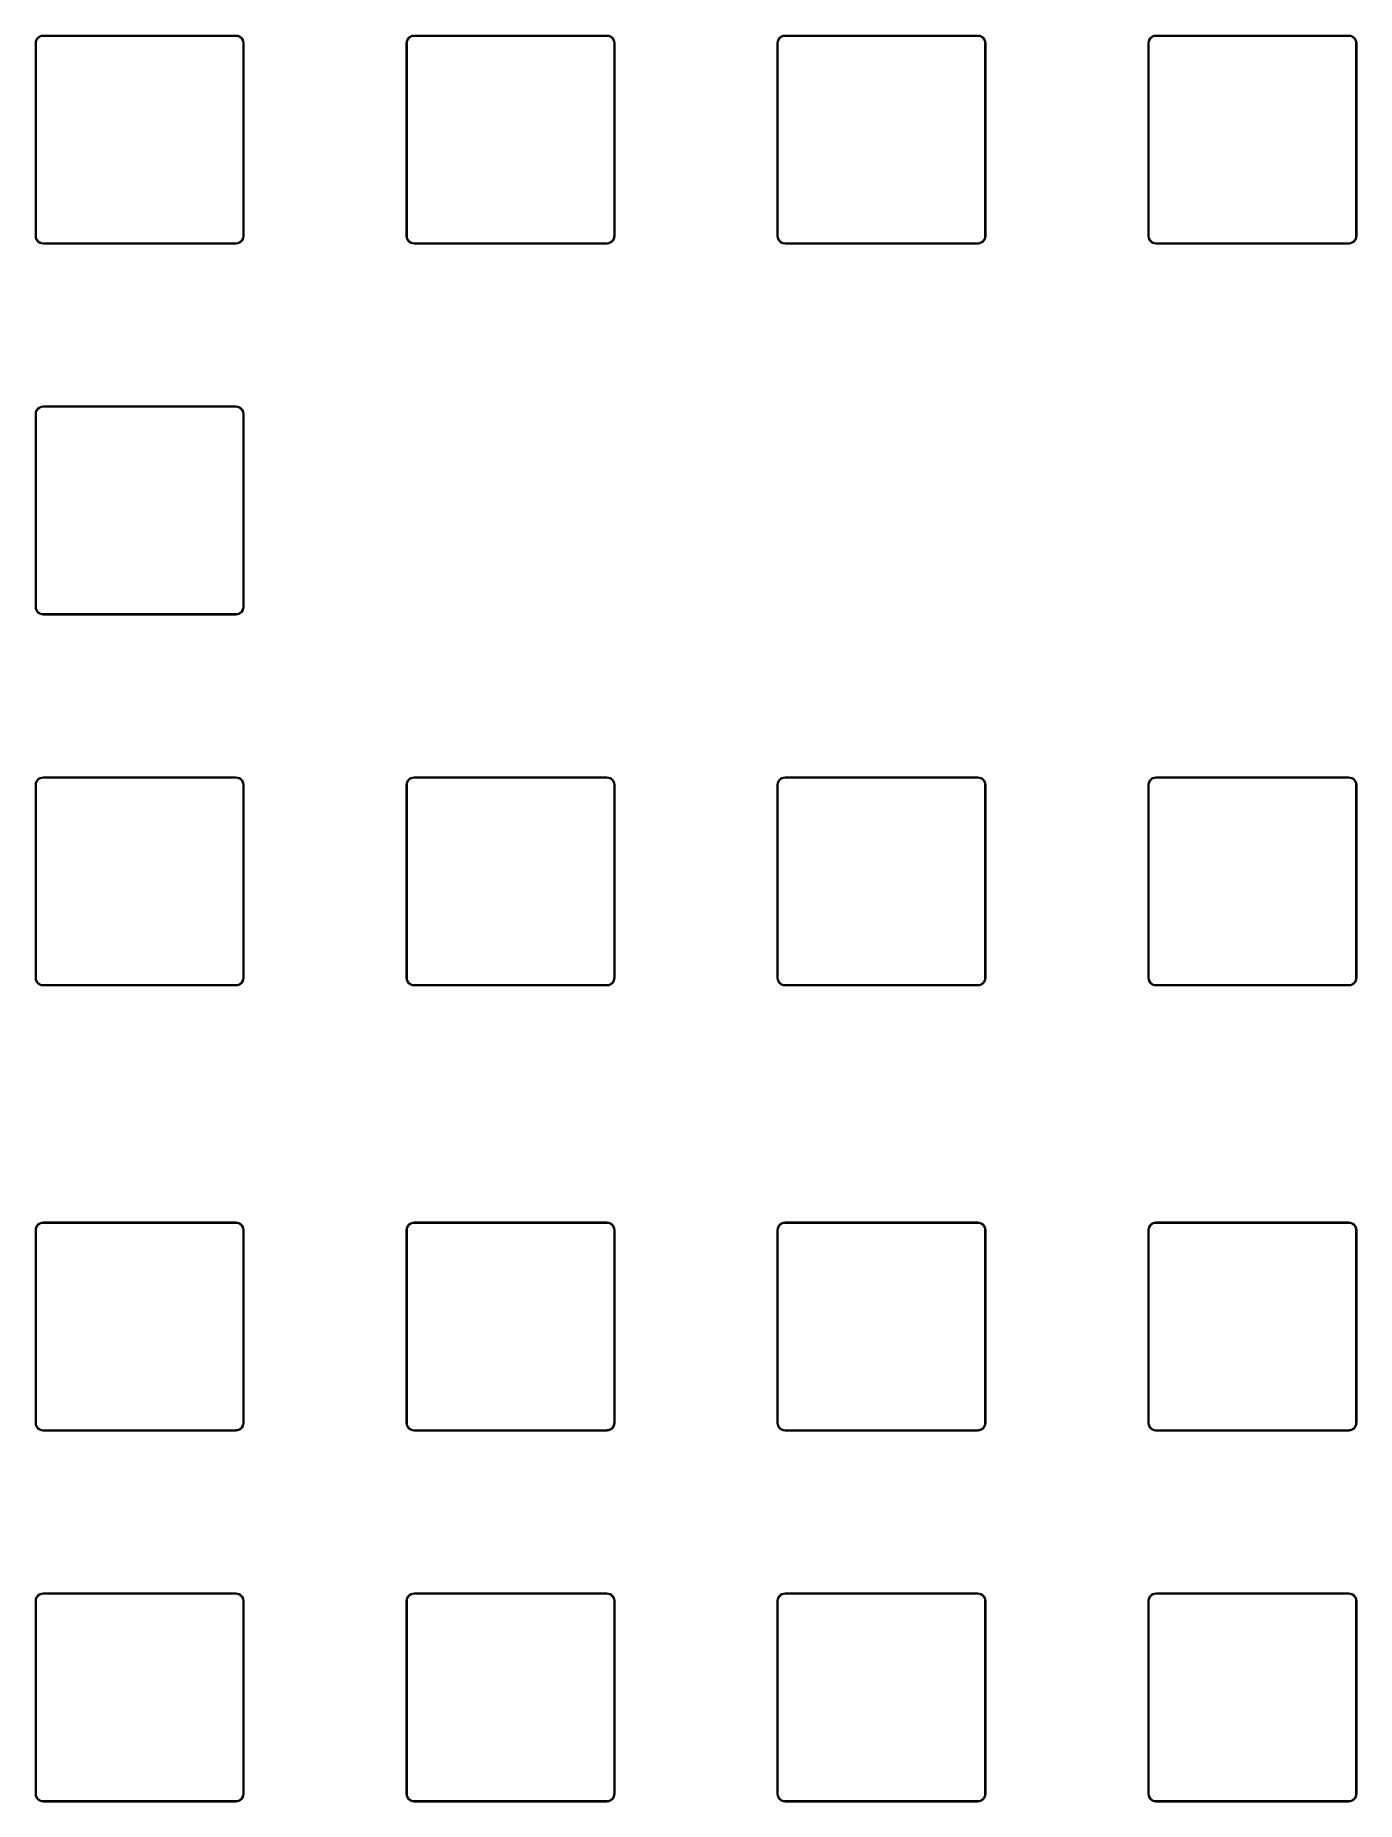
# Model space of a CAD drawing. Header units: inches. Extents: x 4.05 to 7.56, y -6.97 to -2.28.
import ezdxf

# ---------------------------------------------------------------- set-up
doc = ezdxf.new("R2010")
doc.units = ezdxf.units.IN
doc.header["$MEASUREMENT"] = 0
doc.layers.add('User.Eco2', color=31, linetype='CONTINUOUS', true_color=0xd8c852)

msp = doc.modelspace()

# ---------------------------------------------------------------- linework, layer by layer
at = {"layer": 'User.Eco2', "linetype": 'CONTINUOUS'}
for p, q in [((4.0527, -2.2986), (4.0542, -2.2942)), ((4.0554, -2.2959), (4.0541, -2.3007)), ((4.0542, -2.2942), (4.0567, -2.2903)), ((4.0579, -2.2917), (4.0554, -2.2959)), ((4.0567, -2.2903), (4.0599, -2.287)), ((4.0614, -2.2882), (4.0579, -2.2917)), ((4.0599, -2.287), (4.0639, -2.2845)), ((4.0656, -2.2857), (4.0614, -2.2882)), ((4.0639, -2.2845), (4.0682, -2.283)), ((4.0704, -2.2844), (4.0656, -2.2857)), ((4.0682, -2.283), (4.0728, -2.2825)), ((4.0728, -2.2844), (4.0704, -2.2844)), ((4.0728, -2.2825), (4.5846, -2.2825)), ((4.5846, -2.2844), (4.0728, -2.2844)), ((4.5846, -2.2825), (4.5892, -2.283)), ((4.5871, -2.2844), (4.5846, -2.2844)), ((4.5919, -2.2857), (4.5871, -2.2844)), ((4.5892, -2.283), (4.5936, -2.2845)), ((4.5961, -2.2882), (4.5919, -2.2857)), ((4.5936, -2.2845), (4.5975, -2.287)), ((4.5996, -2.2917), (4.5961, -2.2882)), ((4.5975, -2.287), (4.6008, -2.2903)), ((4.6021, -2.2959), (4.5996, -2.2917)), ((4.6008, -2.2903), (4.6033, -2.2942)), ((4.6033, -2.3007), (4.6021, -2.2959)), ((4.6033, -2.2942), (4.6048, -2.2986)), ((5.0369, -2.2986), (5.0385, -2.2942)), ((5.0397, -2.2959), (5.0384, -2.3007)), ((5.0385, -2.2942), (5.0409, -2.2903)), ((5.0421, -2.2917), (5.0397, -2.2959)), ((5.0409, -2.2903), (5.0442, -2.287)), ((5.0456, -2.2882), (5.0421, -2.2917)), ((5.0442, -2.287), (5.0481, -2.2845)), ((5.0499, -2.2857), (5.0456, -2.2882)), ((5.0481, -2.2845), (5.0525, -2.283)), ((5.0546, -2.2844), (5.0499, -2.2857)), ((5.0525, -2.283), (5.0571, -2.2825)), ((5.0571, -2.2844), (5.0546, -2.2844)), ((5.0571, -2.2825), (5.5689, -2.2825)), ((5.5689, -2.2844), (5.0571, -2.2844)), ((5.5689, -2.2825), (5.5735, -2.283)), ((5.5714, -2.2844), (5.5689, -2.2844)), ((5.5761, -2.2857), (5.5714, -2.2844)), ((5.5735, -2.283), (5.5779, -2.2845)), ((5.5804, -2.2882), (5.5761, -2.2857)), ((5.5779, -2.2845), (5.5818, -2.287)), ((5.5839, -2.2917), (5.5804, -2.2882)), ((5.5818, -2.287), (5.5851, -2.2903)), ((5.5863, -2.2959), (5.5839, -2.2917)), ((5.5851, -2.2903), (5.5875, -2.2942)), ((5.5876, -2.3007), (5.5863, -2.2959)), ((5.5875, -2.2942), (5.589, -2.2986)), ((6.0212, -2.2986), (6.0227, -2.2942)), ((6.0239, -2.2959), (6.0226, -2.3007)), ((6.0227, -2.2942), (6.0252, -2.2903)), ((6.0264, -2.2917), (6.0239, -2.2959)), ((6.0252, -2.2903), (6.0285, -2.287)), ((6.0299, -2.2882), (6.0264, -2.2917)), ((6.0285, -2.287), (6.0324, -2.2845)), ((6.0341, -2.2857), (6.0299, -2.2882)), ((6.0324, -2.2845), (6.0367, -2.283)), ((6.0389, -2.2844), (6.0341, -2.2857)), ((6.0367, -2.283), (6.0413, -2.2825)), ((6.0413, -2.2844), (6.0389, -2.2844)), ((6.0413, -2.2825), (6.5531, -2.2825)), ((6.5531, -2.2844), (6.0413, -2.2844)), ((6.5531, -2.2825), (6.5577, -2.283)), ((6.5556, -2.2844), (6.5531, -2.2844)), ((6.5604, -2.2857), (6.5556, -2.2844)), ((6.5577, -2.283), (6.5621, -2.2845)), ((6.5646, -2.2882), (6.5604, -2.2857)), ((6.5621, -2.2845), (6.566, -2.287)), ((6.5681, -2.2917), (6.5646, -2.2882)), ((6.566, -2.287), (6.5693, -2.2903)), ((6.5706, -2.2959), (6.5681, -2.2917)), ((6.5693, -2.2903), (6.5718, -2.2942)), ((6.5719, -2.3007), (6.5706, -2.2959)), ((6.5718, -2.2942), (6.5733, -2.2986)), ((7.0054, -2.2986), (7.007, -2.2942)), ((7.0082, -2.2959), (7.0069, -2.3007)), ((7.007, -2.2942), (7.0094, -2.2903)), ((7.0106, -2.2917), (7.0082, -2.2959)), ((7.0094, -2.2903), (7.0127, -2.287)), ((7.0141, -2.2882), (7.0106, -2.2917)), ((7.0127, -2.287), (7.0166, -2.2845)), ((7.0184, -2.2857), (7.0141, -2.2882)), ((7.0166, -2.2845), (7.021, -2.283)), ((7.0231, -2.2844), (7.0184, -2.2857)), ((7.021, -2.283), (7.0256, -2.2825)), ((7.0256, -2.2844), (7.0231, -2.2844)), ((7.0256, -2.2825), (7.5374, -2.2825)), ((7.5374, -2.2844), (7.0256, -2.2844)), ((7.5374, -2.2825), (7.542, -2.283)), ((7.5399, -2.2844), (7.5374, -2.2844)), ((7.5446, -2.2857), (7.5399, -2.2844)), ((7.542, -2.283), (7.5464, -2.2845)), ((7.5489, -2.2882), (7.5446, -2.2857)), ((7.5464, -2.2845), (7.5503, -2.287)), ((7.5524, -2.2917), (7.5489, -2.2882)), ((7.5503, -2.287), (7.5536, -2.2903)), ((7.5548, -2.2959), (7.5524, -2.2917)), ((7.5536, -2.2903), (7.556, -2.2942)), ((7.5561, -2.3007), (7.5548, -2.2959)), ((7.556, -2.2942), (7.5576, -2.2986)), ((4.0522, -2.3031), (4.0527, -2.2986)), ((4.0522, -2.815), (4.0522, -2.3031)), ((4.0541, -2.3007), (4.0541, -2.3031)), ((4.0541, -2.3031), (4.0541, -2.815)), ((4.6033, -2.3031), (4.6033, -2.3007)), ((4.6033, -2.8146), (4.6033, -2.3031)), ((4.6048, -2.2986), (4.6053, -2.3031)), ((4.6053, -2.3031), (4.6053, -2.815)), ((5.0364, -2.3031), (5.0369, -2.2986)), ((5.0364, -2.815), (5.0364, -2.3031)), ((5.0384, -2.3007), (5.0384, -2.3031)), ((5.0384, -2.3031), (5.0384, -2.815)), ((5.5876, -2.3031), (5.5876, -2.3007)), ((5.5876, -2.8146), (5.5876, -2.3031)), ((5.589, -2.2986), (5.5896, -2.3031)), ((5.5896, -2.3031), (5.5896, -2.815)), ((6.0207, -2.3031), (6.0212, -2.2986)), ((6.0207, -2.815), (6.0207, -2.3031)), ((6.0226, -2.3007), (6.0226, -2.3031)), ((6.0226, -2.3031), (6.0226, -2.815)), ((6.5719, -2.3031), (6.5719, -2.3007)), ((6.5719, -2.8146), (6.5719, -2.3031)), ((6.5733, -2.2986), (6.5738, -2.3031)), ((6.5738, -2.3031), (6.5738, -2.815)), ((7.0049, -2.3031), (7.0054, -2.2986)), ((7.0049, -2.815), (7.0049, -2.3031)), ((7.0069, -2.3007), (7.0069, -2.3031)), ((7.0069, -2.3031), (7.0069, -2.815)), ((7.5561, -2.3031), (7.5561, -2.3007)), ((7.5561, -2.8146), (7.5561, -2.3031)), ((7.5576, -2.2986), (7.5581, -2.3031)), ((7.5581, -2.3031), (7.5581, -2.815)), ((4.0527, -2.8196), (4.0522, -2.815)), ((4.0542, -2.8239), (4.0527, -2.8196)), ((4.0541, -2.815), (4.0541, -2.8174)), ((4.0541, -2.8174), (4.0554, -2.8222)), ((4.0567, -2.8278), (4.0542, -2.8239)), ((4.0554, -2.8222), (4.0579, -2.8264)), ((4.0599, -2.8311), (4.0567, -2.8278)), ((4.0579, -2.8264), (4.0614, -2.8299)), ((4.0639, -2.8336), (4.0599, -2.8311)), ((4.0614, -2.8299), (4.0656, -2.8324)), ((4.0682, -2.8351), (4.0639, -2.8336)), ((4.0656, -2.8324), (4.0704, -2.8337)), ((4.0728, -2.8356), (4.0682, -2.8351)), ((4.0704, -2.8337), (4.0728, -2.8337)), ((4.0728, -2.8337), (4.5844, -2.8337)), ((4.5846, -2.8356), (4.0728, -2.8356)), ((4.5844, -2.8337), (4.5845, -2.8336)), ((4.5845, -2.8336), (4.587, -2.8336)), ((4.585, -2.8356), (4.5846, -2.8356)), ((4.5891, -2.8351), (4.585, -2.8355)), ((4.585, -2.8355), (4.585, -2.8356)), ((4.587, -2.8336), (4.5918, -2.8323)), ((4.5935, -2.8335), (4.5891, -2.8351)), ((4.5918, -2.8323), (4.596, -2.8299)), ((4.5974, -2.8311), (4.5935, -2.8335)), ((4.596, -2.8299), (4.5995, -2.8264)), ((4.6007, -2.8278), (4.5974, -2.8311)), ((4.5995, -2.8264), (4.602, -2.8221)), ((4.6032, -2.8239), (4.6007, -2.8278)), ((4.602, -2.8221), (4.6032, -2.8174)), ((4.6032, -2.8149), (4.6033, -2.8146)), ((4.6032, -2.8174), (4.6032, -2.8149)), ((4.6047, -2.8195), (4.6032, -2.8239)), ((4.6051, -2.8154), (4.6047, -2.8195)), ((4.6052, -2.8153), (4.6051, -2.8154)), ((4.6053, -2.815), (4.6052, -2.8153)), ((5.0369, -2.8196), (5.0364, -2.815)), ((5.0385, -2.8239), (5.0369, -2.8196)), ((5.0384, -2.815), (5.0384, -2.8174)), ((5.0384, -2.8174), (5.0397, -2.8222)), ((5.0409, -2.8278), (5.0385, -2.8239)), ((5.0397, -2.8222), (5.0421, -2.8264)), ((5.0442, -2.8311), (5.0409, -2.8278)), ((5.0421, -2.8264), (5.0456, -2.8299)), ((5.0481, -2.8336), (5.0442, -2.8311)), ((5.0456, -2.8299), (5.0499, -2.8324)), ((5.0525, -2.8351), (5.0481, -2.8336)), ((5.0499, -2.8324), (5.0546, -2.8337)), ((5.0571, -2.8356), (5.0525, -2.8351)), ((5.0546, -2.8337), (5.0571, -2.8337)), ((5.0571, -2.8337), (5.5687, -2.8337)), ((5.5689, -2.8356), (5.0571, -2.8356)), ((5.5687, -2.8337), (5.5688, -2.8336)), ((5.5688, -2.8336), (5.5713, -2.8336)), ((5.5693, -2.8356), (5.5689, -2.8356)), ((5.5734, -2.8351), (5.5693, -2.8355)), ((5.5693, -2.8355), (5.5693, -2.8356)), ((5.5713, -2.8336), (5.576, -2.8323)), ((5.5778, -2.8335), (5.5734, -2.8351)), ((5.576, -2.8323), (5.5803, -2.8299)), ((5.5817, -2.8311), (5.5778, -2.8335)), ((5.5803, -2.8299), (5.5838, -2.8264)), ((5.5849, -2.8278), (5.5817, -2.8311)), ((5.5838, -2.8264), (5.5862, -2.8221)), ((5.5874, -2.8239), (5.5849, -2.8278)), ((5.5862, -2.8221), (5.5875, -2.8174)), ((5.5889, -2.8195), (5.5874, -2.8239)), ((5.5875, -2.8149), (5.5876, -2.8146)), ((5.5875, -2.8174), (5.5875, -2.8149)), ((5.5894, -2.8154), (5.5889, -2.8195)), ((5.5895, -2.8153), (5.5894, -2.8154)), ((5.5896, -2.815), (5.5895, -2.8153)), ((6.0212, -2.8196), (6.0207, -2.815)), ((6.0227, -2.8239), (6.0212, -2.8196)), ((6.0226, -2.815), (6.0226, -2.8174)), ((6.0226, -2.8174), (6.0239, -2.8222)), ((6.0252, -2.8278), (6.0227, -2.8239)), ((6.0239, -2.8222), (6.0264, -2.8264)), ((6.0285, -2.8311), (6.0252, -2.8278)), ((6.0264, -2.8264), (6.0299, -2.8299)), ((6.0324, -2.8336), (6.0285, -2.8311)), ((6.0299, -2.8299), (6.0341, -2.8324)), ((6.0367, -2.8351), (6.0324, -2.8336)), ((6.0341, -2.8324), (6.0389, -2.8337)), ((6.0413, -2.8356), (6.0367, -2.8351)), ((6.0389, -2.8337), (6.0413, -2.8337)), ((6.0413, -2.8337), (6.5529, -2.8337)), ((6.5531, -2.8356), (6.0413, -2.8356)), ((6.5529, -2.8337), (6.553, -2.8336)), ((6.553, -2.8336), (6.5555, -2.8336)), ((6.5535, -2.8356), (6.5531, -2.8356)), ((6.5536, -2.8355), (6.5535, -2.8356)), ((6.5576, -2.8351), (6.5536, -2.8355)), ((6.5555, -2.8336), (6.5603, -2.8323)), ((6.562, -2.8335), (6.5576, -2.8351)), ((6.5603, -2.8323), (6.5645, -2.8299)), ((6.5659, -2.8311), (6.562, -2.8335)), ((6.5645, -2.8299), (6.568, -2.8264)), ((6.5692, -2.8278), (6.5659, -2.8311)), ((6.568, -2.8264), (6.5705, -2.8221)), ((6.5717, -2.8239), (6.5692, -2.8278)), ((6.5705, -2.8221), (6.5717, -2.8174)), ((6.5717, -2.8149), (6.5719, -2.8146)), ((6.5717, -2.8174), (6.5717, -2.8149)), ((6.5732, -2.8195), (6.5717, -2.8239)), ((6.5737, -2.8154), (6.5732, -2.8195)), ((6.5738, -2.815), (6.5737, -2.8153)), ((6.5737, -2.8153), (6.5737, -2.8154)), ((7.0054, -2.8196), (7.0049, -2.815)), ((7.007, -2.8239), (7.0054, -2.8196)), ((7.0069, -2.815), (7.0069, -2.8174)), ((7.0069, -2.8174), (7.0082, -2.8222)), ((7.0094, -2.8278), (7.007, -2.8239)), ((7.0082, -2.8222), (7.0106, -2.8264)), ((7.0127, -2.8311), (7.0094, -2.8278)), ((7.0106, -2.8264), (7.0141, -2.8299)), ((7.0166, -2.8336), (7.0127, -2.8311)), ((7.0141, -2.8299), (7.0184, -2.8324)), ((7.021, -2.8351), (7.0166, -2.8336)), ((7.0184, -2.8324), (7.0231, -2.8337)), ((7.0256, -2.8356), (7.021, -2.8351)), ((7.0231, -2.8337), (7.0256, -2.8337)), ((7.0256, -2.8337), (7.5372, -2.8337)), ((7.5374, -2.8356), (7.0256, -2.8356)), ((7.5372, -2.8337), (7.5373, -2.8336)), ((7.5373, -2.8336), (7.5398, -2.8336)), ((7.5378, -2.8356), (7.5374, -2.8356)), ((7.5419, -2.8351), (7.5378, -2.8355)), ((7.5378, -2.8355), (7.5378, -2.8356)), ((7.5398, -2.8336), (7.5445, -2.8323)), ((7.5463, -2.8335), (7.5419, -2.8351)), ((7.5445, -2.8323), (7.5488, -2.8299)), ((7.5502, -2.8311), (7.5463, -2.8335)), ((7.5488, -2.8299), (7.5523, -2.8264)), ((7.5535, -2.8278), (7.5502, -2.8311)), ((7.5523, -2.8264), (7.5547, -2.8221)), ((7.5559, -2.8239), (7.5535, -2.8278)), ((7.5547, -2.8221), (7.556, -2.8174)), ((7.5574, -2.8195), (7.5559, -2.8239)), ((7.556, -2.8149), (7.5561, -2.8146)), ((7.556, -2.8174), (7.556, -2.8149)), ((7.5579, -2.8154), (7.5574, -2.8195)), ((7.558, -2.8153), (7.5579, -2.8154)), ((7.5581, -2.815), (7.558, -2.8153)), ((4.0527, -3.2828), (4.0542, -3.2784)), ((4.0554, -3.2802), (4.0541, -3.2849)), ((4.0542, -3.2784), (4.0567, -3.2745)), ((4.0579, -3.2759), (4.0554, -3.2802)), ((4.0567, -3.2745), (4.0599, -3.2712)), ((4.0614, -3.2724), (4.0579, -3.2759)), ((4.0599, -3.2712), (4.0639, -3.2688)), ((4.0656, -3.27), (4.0614, -3.2724)), ((4.0639, -3.2688), (4.0682, -3.2673)), ((4.0704, -3.2687), (4.0656, -3.27)), ((4.0682, -3.2673), (4.0728, -3.2667)), ((4.0728, -3.2687), (4.0704, -3.2687)), ((4.0728, -3.2667), (4.5846, -3.2667)), ((4.5846, -3.2687), (4.0728, -3.2687)), ((4.5846, -3.2667), (4.5892, -3.2673)), ((4.5871, -3.2687), (4.5846, -3.2687)), ((4.5919, -3.27), (4.5871, -3.2687)), ((4.5892, -3.2673), (4.5936, -3.2688)), ((4.5961, -3.2724), (4.5919, -3.27)), ((4.5936, -3.2688), (4.5975, -3.2712)), ((4.5996, -3.2759), (4.5961, -3.2724)), ((4.5975, -3.2712), (4.6008, -3.2745)), ((4.6021, -3.2802), (4.5996, -3.2759)), ((4.6008, -3.2745), (4.6033, -3.2784)), ((4.6033, -3.2849), (4.6021, -3.2802)), ((4.6033, -3.2784), (4.6048, -3.2828)), ((4.0522, -3.2874), (4.0527, -3.2828)), ((4.0522, -3.7992), (4.0522, -3.2874)), ((4.0541, -3.2849), (4.0541, -3.2874)), ((4.0541, -3.2874), (4.0541, -3.7992)), ((4.6033, -3.2874), (4.6033, -3.2849)), ((4.6033, -3.7988), (4.6033, -3.2874)), ((4.6048, -3.2828), (4.6053, -3.2874)), ((4.6053, -3.2874), (4.6053, -3.7992)), ((4.0527, -3.8038), (4.0522, -3.7992)), ((4.0542, -3.8082), (4.0527, -3.8038)), ((4.0541, -3.7992), (4.0541, -3.8017)), ((4.0541, -3.8017), (4.0554, -3.8064)), ((4.0567, -3.8121), (4.0542, -3.8082)), ((4.0554, -3.8064), (4.0579, -3.8107)), ((4.0599, -3.8154), (4.0567, -3.8121)), ((4.0579, -3.8107), (4.0614, -3.8142)), ((4.0639, -3.8178), (4.0599, -3.8154)), ((4.0614, -3.8142), (4.0656, -3.8166)), ((4.0682, -3.8194), (4.0639, -3.8178)), ((4.0656, -3.8166), (4.0704, -3.8179)), ((4.0728, -3.8199), (4.0682, -3.8194)), ((4.0704, -3.8179), (4.0728, -3.8179)), ((4.0728, -3.8179), (4.5844, -3.8179)), ((4.5846, -3.8199), (4.0728, -3.8199)), ((4.5844, -3.8179), (4.5845, -3.8179)), ((4.5845, -3.8179), (4.587, -3.8179)), ((4.585, -3.8198), (4.5846, -3.8199)), ((4.5891, -3.8193), (4.585, -3.8198)), ((4.585, -3.8198), (4.585, -3.8198)), ((4.587, -3.8179), (4.5918, -3.8166)), ((4.5935, -3.8178), (4.5891, -3.8193)), ((4.5918, -3.8166), (4.596, -3.8141)), ((4.5974, -3.8153), (4.5935, -3.8178)), ((4.596, -3.8141), (4.5995, -3.8107)), ((4.6007, -3.8121), (4.5974, -3.8153)), ((4.5995, -3.8107), (4.602, -3.8064)), ((4.6032, -3.8081), (4.6007, -3.8121)), ((4.602, -3.8064), (4.6032, -3.8016)), ((4.6032, -3.7992), (4.6033, -3.7988)), ((4.6032, -3.8016), (4.6032, -3.7992)), ((4.6047, -3.8038), (4.6032, -3.8081)), ((4.6051, -3.7997), (4.6047, -3.8038)), ((4.6052, -3.7996), (4.6051, -3.7997)), ((4.6053, -3.7992), (4.6052, -3.7996)), ((4.0527, -4.2671), (4.0542, -4.2627)), ((4.0554, -4.2644), (4.0541, -4.2692)), ((4.0542, -4.2627), (4.0567, -4.2588)), ((4.0579, -4.2602), (4.0554, -4.2644)), ((4.0567, -4.2588), (4.0599, -4.2555)), ((4.0614, -4.2567), (4.0579, -4.2602)), ((4.0599, -4.2555), (4.0639, -4.253)), ((4.0656, -4.2542), (4.0614, -4.2567)), ((4.0639, -4.253), (4.0682, -4.2515)), ((4.0704, -4.253), (4.0656, -4.2542)), ((4.0682, -4.2515), (4.0728, -4.251)), ((4.0728, -4.253), (4.0704, -4.253)), ((4.0728, -4.251), (4.5846, -4.251)), ((4.5846, -4.253), (4.0728, -4.253)), ((4.5846, -4.251), (4.5892, -4.2515)), ((4.5871, -4.253), (4.5846, -4.253)), ((4.5919, -4.2542), (4.5871, -4.253)), ((4.5892, -4.2515), (4.5936, -4.253)), ((4.5961, -4.2567), (4.5919, -4.2542)), ((4.5936, -4.253), (4.5975, -4.2555)), ((4.5996, -4.2602), (4.5961, -4.2567)), ((4.5975, -4.2555), (4.6008, -4.2588)), ((4.6021, -4.2644), (4.5996, -4.2602)), ((4.6008, -4.2588), (4.6033, -4.2627)), ((4.6033, -4.2692), (4.6021, -4.2644)), ((4.6033, -4.2627), (4.6048, -4.2671)), ((5.0369, -4.2671), (5.0385, -4.2627)), ((5.0397, -4.2644), (5.0384, -4.2692)), ((5.0385, -4.2627), (5.0409, -4.2588)), ((5.0421, -4.2602), (5.0397, -4.2644)), ((5.0409, -4.2588), (5.0442, -4.2555)), ((5.0456, -4.2567), (5.0421, -4.2602)), ((5.0442, -4.2555), (5.0481, -4.253)), ((5.0499, -4.2542), (5.0456, -4.2567)), ((5.0481, -4.253), (5.0525, -4.2515)), ((5.0546, -4.253), (5.0499, -4.2542)), ((5.0525, -4.2515), (5.0571, -4.251)), ((5.0571, -4.253), (5.0546, -4.253)), ((5.0571, -4.251), (5.5689, -4.251)), ((5.5689, -4.253), (5.0571, -4.253)), ((5.5689, -4.251), (5.5735, -4.2515)), ((5.5714, -4.253), (5.5689, -4.253)), ((5.5761, -4.2542), (5.5714, -4.253)), ((5.5735, -4.2515), (5.5779, -4.253)), ((5.5804, -4.2567), (5.5761, -4.2542)), ((5.5779, -4.253), (5.5818, -4.2555)), ((5.5839, -4.2602), (5.5804, -4.2567)), ((5.5818, -4.2555), (5.5851, -4.2588)), ((5.5863, -4.2644), (5.5839, -4.2602)), ((5.5851, -4.2588), (5.5875, -4.2627)), ((5.5876, -4.2692), (5.5863, -4.2644)), ((5.5875, -4.2627), (5.589, -4.2671)), ((6.0212, -4.2671), (6.0227, -4.2627)), ((6.0239, -4.2644), (6.0226, -4.2692)), ((6.0227, -4.2627), (6.0252, -4.2588)), ((6.0264, -4.2602), (6.0239, -4.2644)), ((6.0252, -4.2588), (6.0285, -4.2555)), ((6.0299, -4.2567), (6.0264, -4.2602)), ((6.0285, -4.2555), (6.0324, -4.253)), ((6.0341, -4.2542), (6.0299, -4.2567)), ((6.0324, -4.253), (6.0367, -4.2515)), ((6.0389, -4.253), (6.0341, -4.2542)), ((6.0367, -4.2515), (6.0413, -4.251)), ((6.0413, -4.253), (6.0389, -4.253)), ((6.0413, -4.251), (6.5531, -4.251)), ((6.5531, -4.253), (6.0413, -4.253)), ((6.5531, -4.251), (6.5577, -4.2515)), ((6.5556, -4.253), (6.5531, -4.253)), ((6.5604, -4.2542), (6.5556, -4.253)), ((6.5577, -4.2515), (6.5621, -4.253)), ((6.5646, -4.2567), (6.5604, -4.2542)), ((6.5621, -4.253), (6.566, -4.2555)), ((6.5681, -4.2602), (6.5646, -4.2567)), ((6.566, -4.2555), (6.5693, -4.2588)), ((6.5706, -4.2644), (6.5681, -4.2602)), ((6.5693, -4.2588), (6.5718, -4.2627)), ((6.5719, -4.2692), (6.5706, -4.2644)), ((6.5718, -4.2627), (6.5733, -4.2671)), ((7.0054, -4.2671), (7.007, -4.2627)), ((7.0082, -4.2644), (7.0069, -4.2692)), ((7.007, -4.2627), (7.0094, -4.2588)), ((7.0106, -4.2602), (7.0082, -4.2644)), ((7.0094, -4.2588), (7.0127, -4.2555)), ((7.0141, -4.2567), (7.0106, -4.2602)), ((7.0127, -4.2555), (7.0166, -4.253)), ((7.0184, -4.2542), (7.0141, -4.2567)), ((7.0166, -4.253), (7.021, -4.2515)), ((7.0231, -4.253), (7.0184, -4.2542)), ((7.021, -4.2515), (7.0256, -4.251)), ((7.0256, -4.253), (7.0231, -4.253)), ((7.0256, -4.251), (7.5374, -4.251)), ((7.5374, -4.253), (7.0256, -4.253)), ((7.5374, -4.251), (7.542, -4.2515)), ((7.5399, -4.253), (7.5374, -4.253)), ((7.5446, -4.2542), (7.5399, -4.253)), ((7.542, -4.2515), (7.5464, -4.253)), ((7.5489, -4.2567), (7.5446, -4.2542)), ((7.5464, -4.253), (7.5503, -4.2555)), ((7.5524, -4.2602), (7.5489, -4.2567)), ((7.5503, -4.2555), (7.5536, -4.2588)), ((7.5548, -4.2644), (7.5524, -4.2602)), ((7.5536, -4.2588), (7.556, -4.2627)), ((7.5561, -4.2692), (7.5548, -4.2644)), ((7.556, -4.2627), (7.5576, -4.2671)), ((4.0522, -4.2717), (4.0527, -4.2671)), ((4.0522, -4.7835), (4.0522, -4.2717)), ((4.0541, -4.2692), (4.0541, -4.2717)), ((4.0541, -4.2717), (4.0541, -4.7835)), ((4.6033, -4.2717), (4.6033, -4.2692)), ((4.6033, -4.7831), (4.6033, -4.2717)), ((4.6048, -4.2671), (4.6053, -4.2717)), ((4.6053, -4.2717), (4.6053, -4.7835)), ((5.0364, -4.2717), (5.0369, -4.2671)), ((5.0364, -4.7835), (5.0364, -4.2717)), ((5.0384, -4.2692), (5.0384, -4.2717)), ((5.0384, -4.2717), (5.0384, -4.7835)), ((5.5876, -4.2717), (5.5876, -4.2692)), ((5.5876, -4.7831), (5.5876, -4.2717)), ((5.589, -4.2671), (5.5896, -4.2717)), ((5.5896, -4.2717), (5.5896, -4.7835)), ((6.0207, -4.2717), (6.0212, -4.2671)), ((6.0207, -4.7835), (6.0207, -4.2717)), ((6.0226, -4.2692), (6.0226, -4.2717)), ((6.0226, -4.2717), (6.0226, -4.7835)), ((6.5719, -4.2717), (6.5719, -4.2692)), ((6.5719, -4.7831), (6.5719, -4.2717)), ((6.5733, -4.2671), (6.5738, -4.2717)), ((6.5738, -4.2717), (6.5738, -4.7835)), ((7.0049, -4.2717), (7.0054, -4.2671)), ((7.0049, -4.7835), (7.0049, -4.2717)), ((7.0069, -4.2692), (7.0069, -4.2717)), ((7.0069, -4.2717), (7.0069, -4.7835)), ((7.5561, -4.2717), (7.5561, -4.2692)), ((7.5561, -4.7831), (7.5561, -4.2717)), ((7.5576, -4.2671), (7.5581, -4.2717)), ((7.5581, -4.2717), (7.5581, -4.7835)), ((4.0527, -4.7881), (4.0522, -4.7835)), ((4.0542, -4.7924), (4.0527, -4.7881)), ((4.0541, -4.7835), (4.0541, -4.7859)), ((4.0541, -4.7859), (4.0554, -4.7907)), ((4.0567, -4.7964), (4.0542, -4.7924)), ((4.0554, -4.7907), (4.0579, -4.7949)), ((4.0599, -4.7996), (4.0567, -4.7964)), ((4.0579, -4.7949), (4.0614, -4.7984)), ((4.0639, -4.8021), (4.0599, -4.7996)), ((4.0614, -4.7984), (4.0656, -4.8009)), ((4.0682, -4.8036), (4.0639, -4.8021)), ((4.0656, -4.8009), (4.0704, -4.8022)), ((4.0728, -4.8041), (4.0682, -4.8036)), ((4.0704, -4.8022), (4.0728, -4.8022)), ((4.0728, -4.8022), (4.5844, -4.8022)), ((4.5846, -4.8041), (4.0728, -4.8041)), ((4.5844, -4.8022), (4.5845, -4.8021)), ((4.5845, -4.8021), (4.587, -4.8021)), ((4.585, -4.8041), (4.5846, -4.8041)), ((4.5891, -4.8036), (4.585, -4.804)), ((4.585, -4.804), (4.585, -4.8041)), ((4.587, -4.8021), (4.5918, -4.8008)), ((4.5935, -4.802), (4.5891, -4.8036)), ((4.5918, -4.8008), (4.596, -4.7984)), ((4.5974, -4.7996), (4.5935, -4.802)), ((4.596, -4.7984), (4.5995, -4.7949)), ((4.6007, -4.7963), (4.5974, -4.7996)), ((4.5995, -4.7949), (4.602, -4.7906)), ((4.6032, -4.7924), (4.6007, -4.7963)), ((4.602, -4.7906), (4.6032, -4.7859)), ((4.6032, -4.7834), (4.6033, -4.7831)), ((4.6032, -4.7859), (4.6032, -4.7834)), ((4.6047, -4.788), (4.6032, -4.7924)), ((4.6051, -4.7839), (4.6047, -4.788)), ((4.6052, -4.7838), (4.6051, -4.7839)), ((4.6053, -4.7835), (4.6052, -4.7838)), ((5.0369, -4.7881), (5.0364, -4.7835)), ((5.0385, -4.7924), (5.0369, -4.7881)), ((5.0384, -4.7835), (5.0384, -4.7859)), ((5.0384, -4.7859), (5.0397, -4.7907)), ((5.0409, -4.7964), (5.0385, -4.7924)), ((5.0397, -4.7907), (5.0421, -4.7949)), ((5.0442, -4.7996), (5.0409, -4.7964)), ((5.0421, -4.7949), (5.0456, -4.7984)), ((5.0481, -4.8021), (5.0442, -4.7996)), ((5.0456, -4.7984), (5.0499, -4.8009)), ((5.0525, -4.8036), (5.0481, -4.8021)), ((5.0499, -4.8009), (5.0546, -4.8022)), ((5.0571, -4.8041), (5.0525, -4.8036)), ((5.0546, -4.8022), (5.0571, -4.8022)), ((5.0571, -4.8022), (5.5687, -4.8022)), ((5.5689, -4.8041), (5.0571, -4.8041)), ((5.5687, -4.8022), (5.5688, -4.8021)), ((5.5688, -4.8021), (5.5713, -4.8021)), ((5.5693, -4.8041), (5.5689, -4.8041)), ((5.5734, -4.8036), (5.5693, -4.804)), ((5.5693, -4.804), (5.5693, -4.8041)), ((5.5713, -4.8021), (5.576, -4.8008)), ((5.5778, -4.802), (5.5734, -4.8036)), ((5.576, -4.8008), (5.5803, -4.7984)), ((5.5817, -4.7996), (5.5778, -4.802)), ((5.5803, -4.7984), (5.5838, -4.7949)), ((5.5849, -4.7963), (5.5817, -4.7996)), ((5.5838, -4.7949), (5.5862, -4.7906)), ((5.5874, -4.7924), (5.5849, -4.7963)), ((5.5862, -4.7906), (5.5875, -4.7859)), ((5.5889, -4.788), (5.5874, -4.7924)), ((5.5875, -4.7834), (5.5876, -4.7831)), ((5.5875, -4.7859), (5.5875, -4.7834)), ((5.5894, -4.7839), (5.5889, -4.788)), ((5.5895, -4.7838), (5.5894, -4.7839)), ((5.5896, -4.7835), (5.5895, -4.7838)), ((6.0212, -4.7881), (6.0207, -4.7835)), ((6.0227, -4.7924), (6.0212, -4.7881)), ((6.0226, -4.7835), (6.0226, -4.7859)), ((6.0226, -4.7859), (6.0239, -4.7907)), ((6.0252, -4.7964), (6.0227, -4.7924)), ((6.0239, -4.7907), (6.0264, -4.7949)), ((6.0285, -4.7996), (6.0252, -4.7964)), ((6.0264, -4.7949), (6.0299, -4.7984)), ((6.0324, -4.8021), (6.0285, -4.7996)), ((6.0299, -4.7984), (6.0341, -4.8009)), ((6.0367, -4.8036), (6.0324, -4.8021)), ((6.0341, -4.8009), (6.0389, -4.8022)), ((6.0413, -4.8041), (6.0367, -4.8036)), ((6.0389, -4.8022), (6.0413, -4.8022)), ((6.0413, -4.8022), (6.5529, -4.8022)), ((6.5531, -4.8041), (6.0413, -4.8041)), ((6.5529, -4.8022), (6.553, -4.8021)), ((6.553, -4.8021), (6.5555, -4.8021)), ((6.5535, -4.8041), (6.5531, -4.8041)), ((6.5536, -4.804), (6.5535, -4.8041)), ((6.5576, -4.8036), (6.5536, -4.804)), ((6.5555, -4.8021), (6.5603, -4.8008)), ((6.562, -4.802), (6.5576, -4.8036)), ((6.5603, -4.8008), (6.5645, -4.7984)), ((6.5659, -4.7996), (6.562, -4.802)), ((6.5645, -4.7984), (6.568, -4.7949)), ((6.5692, -4.7963), (6.5659, -4.7996)), ((6.568, -4.7949), (6.5705, -4.7906)), ((6.5717, -4.7924), (6.5692, -4.7963)), ((6.5705, -4.7906), (6.5717, -4.7859)), ((6.5717, -4.7834), (6.5719, -4.7831)), ((6.5717, -4.7859), (6.5717, -4.7834)), ((6.5732, -4.788), (6.5717, -4.7924)), ((6.5737, -4.7839), (6.5732, -4.788)), ((6.5738, -4.7835), (6.5737, -4.7838)), ((6.5737, -4.7838), (6.5737, -4.7839)), ((7.0054, -4.7881), (7.0049, -4.7835)), ((7.007, -4.7924), (7.0054, -4.7881)), ((7.0069, -4.7835), (7.0069, -4.7859)), ((7.0069, -4.7859), (7.0082, -4.7907)), ((7.0094, -4.7964), (7.007, -4.7924)), ((7.0082, -4.7907), (7.0106, -4.7949)), ((7.0127, -4.7996), (7.0094, -4.7964)), ((7.0106, -4.7949), (7.0141, -4.7984)), ((7.0166, -4.8021), (7.0127, -4.7996)), ((7.0141, -4.7984), (7.0184, -4.8009)), ((7.021, -4.8036), (7.0166, -4.8021)), ((7.0184, -4.8009), (7.0231, -4.8022)), ((7.0256, -4.8041), (7.021, -4.8036)), ((7.0231, -4.8022), (7.0256, -4.8022)), ((7.0256, -4.8022), (7.5372, -4.8022)), ((7.5374, -4.8041), (7.0256, -4.8041)), ((7.5372, -4.8022), (7.5373, -4.8021)), ((7.5373, -4.8021), (7.5398, -4.8021)), ((7.5378, -4.8041), (7.5374, -4.8041)), ((7.5419, -4.8036), (7.5378, -4.804)), ((7.5378, -4.804), (7.5378, -4.8041)), ((7.5398, -4.8021), (7.5445, -4.8008)), ((7.5463, -4.802), (7.5419, -4.8036)), ((7.5445, -4.8008), (7.5488, -4.7984)), ((7.5502, -4.7996), (7.5463, -4.802)), ((7.5488, -4.7984), (7.5523, -4.7949)), ((7.5535, -4.7963), (7.5502, -4.7996)), ((7.5523, -4.7949), (7.5547, -4.7906)), ((7.5559, -4.7924), (7.5535, -4.7963)), ((7.5547, -4.7906), (7.556, -4.7859)), ((7.5574, -4.788), (7.5559, -4.7924)), ((7.556, -4.7834), (7.5561, -4.7831)), ((7.556, -4.7859), (7.556, -4.7834)), ((7.5579, -4.7839), (7.5574, -4.788)), ((7.558, -4.7838), (7.5579, -4.7839)), ((7.5581, -4.7835), (7.558, -4.7838)), ((4.0567, -5.4399), (4.0599, -5.4366)), ((4.0599, -5.4366), (4.0639, -5.4341)), ((4.0656, -5.4353), (4.0614, -5.4378)), ((4.0639, -5.4341), (4.0682, -5.4326)), ((4.0704, -5.4341), (4.0656, -5.4353)), ((4.0682, -5.4326), (4.0728, -5.4321)), ((4.0728, -5.4341), (4.0704, -5.4341)), ((4.0728, -5.4321), (4.5846, -5.4321)), ((4.5846, -5.4341), (4.0728, -5.4341)), ((4.5846, -5.4321), (4.5892, -5.4326)), ((4.5871, -5.4341), (4.5846, -5.4341)), ((4.5919, -5.4353), (4.5871, -5.4341)), ((4.5892, -5.4326), (4.5936, -5.4341)), ((4.5961, -5.4378), (4.5919, -5.4353)), ((4.5936, -5.4341), (4.5975, -5.4366)), ((4.5975, -5.4366), (4.6008, -5.4399)), ((5.0409, -5.4399), (5.0442, -5.4366)), ((5.0442, -5.4366), (5.0481, -5.4341)), ((5.0499, -5.4353), (5.0456, -5.4378)), ((5.0481, -5.4341), (5.0525, -5.4326)), ((5.0546, -5.4341), (5.0499, -5.4353)), ((5.0525, -5.4326), (5.0571, -5.4321)), ((5.0571, -5.4341), (5.0546, -5.4341)), ((5.0571, -5.4321), (5.5689, -5.4321)), ((5.5689, -5.4341), (5.0571, -5.4341)), ((5.5689, -5.4321), (5.5735, -5.4326)), ((5.5714, -5.4341), (5.5689, -5.4341)), ((5.5761, -5.4353), (5.5714, -5.4341)), ((5.5735, -5.4326), (5.5779, -5.4341)), ((5.5804, -5.4378), (5.5761, -5.4353)), ((5.5779, -5.4341), (5.5818, -5.4366)), ((5.5818, -5.4366), (5.5851, -5.4399)), ((6.0252, -5.4399), (6.0285, -5.4366)), ((6.0285, -5.4366), (6.0324, -5.4341)), ((6.0341, -5.4353), (6.0299, -5.4378)), ((6.0324, -5.4341), (6.0367, -5.4326)), ((6.0389, -5.4341), (6.0341, -5.4353)), ((6.0367, -5.4326), (6.0413, -5.4321)), ((6.0413, -5.4341), (6.0389, -5.4341)), ((6.0413, -5.4321), (6.5531, -5.4321)), ((6.5531, -5.4341), (6.0413, -5.4341)), ((6.5531, -5.4321), (6.5577, -5.4326)), ((6.5556, -5.4341), (6.5531, -5.4341)), ((6.5604, -5.4353), (6.5556, -5.4341)), ((6.5577, -5.4326), (6.5621, -5.4341)), ((6.5646, -5.4378), (6.5604, -5.4353)), ((6.5621, -5.4341), (6.566, -5.4366)), ((6.566, -5.4366), (6.5693, -5.4399)), ((7.0094, -5.4399), (7.0127, -5.4366)), ((7.0127, -5.4366), (7.0166, -5.4341)), ((7.0184, -5.4353), (7.0141, -5.4378)), ((7.0166, -5.4341), (7.021, -5.4326)), ((7.0231, -5.4341), (7.0184, -5.4353)), ((7.021, -5.4326), (7.0256, -5.4321)), ((7.0256, -5.4341), (7.0231, -5.4341)), ((7.0256, -5.4321), (7.5374, -5.4321)), ((7.5374, -5.4341), (7.0256, -5.4341)), ((7.5374, -5.4321), (7.542, -5.4326)), ((7.5399, -5.4341), (7.5374, -5.4341)), ((7.5446, -5.4353), (7.5399, -5.4341)), ((7.542, -5.4326), (7.5464, -5.4341)), ((7.5489, -5.4378), (7.5446, -5.4353)), ((7.5464, -5.4341), (7.5503, -5.4366)), ((7.5503, -5.4366), (7.5536, -5.4399)), ((4.0522, -5.4528), (4.0527, -5.4482)), ((4.0522, -5.9646), (4.0522, -5.4528)), ((4.0527, -5.4482), (4.0542, -5.4438)), ((4.0554, -5.4455), (4.0541, -5.4503)), ((4.0541, -5.4503), (4.0541, -5.4528)), ((4.0541, -5.4528), (4.0541, -5.9646)), ((4.0542, -5.4438), (4.0567, -5.4399)), ((4.0579, -5.4413), (4.0554, -5.4455)), ((4.0614, -5.4378), (4.0579, -5.4413)), ((4.5996, -5.4413), (4.5961, -5.4378)), ((4.6021, -5.4455), (4.5996, -5.4413)), ((4.6008, -5.4399), (4.6033, -5.4438)), ((4.6033, -5.4503), (4.6021, -5.4455)), ((4.6033, -5.4438), (4.6048, -5.4482)), ((4.6033, -5.4528), (4.6033, -5.4503)), ((4.6033, -5.9642), (4.6033, -5.4528)), ((4.6048, -5.4482), (4.6053, -5.4528)), ((4.6053, -5.4528), (4.6053, -5.9646)), ((5.0364, -5.4528), (5.0369, -5.4482)), ((5.0364, -5.9646), (5.0364, -5.4528)), ((5.0369, -5.4482), (5.0385, -5.4438)), ((5.0397, -5.4455), (5.0384, -5.4503)), ((5.0384, -5.4503), (5.0384, -5.4528)), ((5.0384, -5.4528), (5.0384, -5.9646)), ((5.0385, -5.4438), (5.0409, -5.4399)), ((5.0421, -5.4413), (5.0397, -5.4455)), ((5.0456, -5.4378), (5.0421, -5.4413)), ((5.5839, -5.4413), (5.5804, -5.4378)), ((5.5863, -5.4455), (5.5839, -5.4413)), ((5.5851, -5.4399), (5.5875, -5.4438)), ((5.5876, -5.4503), (5.5863, -5.4455)), ((5.5875, -5.4438), (5.589, -5.4482)), ((5.5876, -5.4528), (5.5876, -5.4503)), ((5.5876, -5.9642), (5.5876, -5.4528)), ((5.589, -5.4482), (5.5896, -5.4528)), ((5.5896, -5.4528), (5.5896, -5.9646)), ((6.0207, -5.4528), (6.0212, -5.4482)), ((6.0207, -5.9646), (6.0207, -5.4528)), ((6.0212, -5.4482), (6.0227, -5.4438)), ((6.0239, -5.4455), (6.0226, -5.4503)), ((6.0226, -5.4503), (6.0226, -5.4528)), ((6.0226, -5.4528), (6.0226, -5.9646)), ((6.0227, -5.4438), (6.0252, -5.4399)), ((6.0264, -5.4413), (6.0239, -5.4455)), ((6.0299, -5.4378), (6.0264, -5.4413)), ((6.5681, -5.4413), (6.5646, -5.4378)), ((6.5706, -5.4455), (6.5681, -5.4413)), ((6.5693, -5.4399), (6.5718, -5.4438)), ((6.5719, -5.4503), (6.5706, -5.4455)), ((6.5718, -5.4438), (6.5733, -5.4482)), ((6.5719, -5.4528), (6.5719, -5.4503)), ((6.5719, -5.9642), (6.5719, -5.4528)), ((6.5733, -5.4482), (6.5738, -5.4528)), ((6.5738, -5.4528), (6.5738, -5.9646)), ((7.0049, -5.4528), (7.0054, -5.4482)), ((7.0049, -5.9646), (7.0049, -5.4528)), ((7.0054, -5.4482), (7.007, -5.4438)), ((7.0082, -5.4455), (7.0069, -5.4503)), ((7.0069, -5.4503), (7.0069, -5.4528)), ((7.0069, -5.4528), (7.0069, -5.9646)), ((7.007, -5.4438), (7.0094, -5.4399)), ((7.0106, -5.4413), (7.0082, -5.4455)), ((7.0141, -5.4378), (7.0106, -5.4413)), ((7.5524, -5.4413), (7.5489, -5.4378)), ((7.5548, -5.4455), (7.5524, -5.4413)), ((7.5536, -5.4399), (7.556, -5.4438)), ((7.5561, -5.4503), (7.5548, -5.4455)), ((7.556, -5.4438), (7.5576, -5.4482)), ((7.5561, -5.4528), (7.5561, -5.4503)), ((7.5561, -5.9642), (7.5561, -5.4528)), ((7.5576, -5.4482), (7.5581, -5.4528)), ((7.5581, -5.4528), (7.5581, -5.9646)), ((4.0527, -5.9692), (4.0522, -5.9646)), ((4.0542, -5.9735), (4.0527, -5.9692)), ((4.0541, -5.9646), (4.0541, -5.967)), ((4.0541, -5.967), (4.0554, -5.9718)), ((4.0567, -5.9775), (4.0542, -5.9735)), ((4.0554, -5.9718), (4.0579, -5.976)), ((4.0599, -5.9807), (4.0567, -5.9775)), ((4.0579, -5.976), (4.0614, -5.9795)), ((4.0639, -5.9832), (4.0599, -5.9807)), ((4.0614, -5.9795), (4.0656, -5.982)), ((4.0682, -5.9847), (4.0639, -5.9832)), ((4.0656, -5.982), (4.0704, -5.9833)), ((4.0728, -5.9852), (4.0682, -5.9847)), ((4.0704, -5.9833), (4.0728, -5.9833)), ((4.0728, -5.9833), (4.5844, -5.9833)), ((4.5846, -5.9852), (4.0728, -5.9852)), ((4.5844, -5.9833), (4.5845, -5.9832)), ((4.5845, -5.9832), (4.587, -5.9832)), ((4.585, -5.9852), (4.5846, -5.9852)), ((4.5891, -5.9847), (4.585, -5.9851)), ((4.585, -5.9851), (4.585, -5.9852)), ((4.587, -5.9832), (4.5918, -5.9819)), ((4.5935, -5.9831), (4.5891, -5.9847)), ((4.5918, -5.9819), (4.596, -5.9795)), ((4.5974, -5.9807), (4.5935, -5.9831)), ((4.596, -5.9795), (4.5995, -5.976)), ((4.6007, -5.9774), (4.5974, -5.9807)), ((4.5995, -5.976), (4.602, -5.9717)), ((4.6032, -5.9735), (4.6007, -5.9774)), ((4.602, -5.9717), (4.6032, -5.967)), ((4.6032, -5.9645), (4.6033, -5.9642)), ((4.6032, -5.967), (4.6032, -5.9645)), ((4.6047, -5.9691), (4.6032, -5.9735)), ((4.6051, -5.965), (4.6047, -5.9691)), ((4.6052, -5.9649), (4.6051, -5.965)), ((4.6053, -5.9646), (4.6052, -5.9649)), ((5.0369, -5.9692), (5.0364, -5.9646)), ((5.0385, -5.9735), (5.0369, -5.9692)), ((5.0384, -5.9646), (5.0384, -5.967)), ((5.0384, -5.967), (5.0397, -5.9718)), ((5.0409, -5.9775), (5.0385, -5.9735)), ((5.0397, -5.9718), (5.0421, -5.976)), ((5.0442, -5.9807), (5.0409, -5.9775)), ((5.0421, -5.976), (5.0456, -5.9795)), ((5.0481, -5.9832), (5.0442, -5.9807)), ((5.0456, -5.9795), (5.0499, -5.982)), ((5.0525, -5.9847), (5.0481, -5.9832)), ((5.0499, -5.982), (5.0546, -5.9833)), ((5.0571, -5.9852), (5.0525, -5.9847)), ((5.0546, -5.9833), (5.0571, -5.9833)), ((5.0571, -5.9833), (5.5687, -5.9833)), ((5.5689, -5.9852), (5.0571, -5.9852)), ((5.5687, -5.9833), (5.5688, -5.9832)), ((5.5688, -5.9832), (5.5713, -5.9832)), ((5.5693, -5.9852), (5.5689, -5.9852)), ((5.5734, -5.9847), (5.5693, -5.9851)), ((5.5693, -5.9851), (5.5693, -5.9852)), ((5.5713, -5.9832), (5.576, -5.9819)), ((5.5778, -5.9831), (5.5734, -5.9847)), ((5.576, -5.9819), (5.5803, -5.9795)), ((5.5817, -5.9807), (5.5778, -5.9831)), ((5.5803, -5.9795), (5.5838, -5.976)), ((5.5849, -5.9774), (5.5817, -5.9807)), ((5.5838, -5.976), (5.5862, -5.9717)), ((5.5874, -5.9735), (5.5849, -5.9774)), ((5.5862, -5.9717), (5.5875, -5.967)), ((5.5889, -5.9691), (5.5874, -5.9735)), ((5.5875, -5.9645), (5.5876, -5.9642)), ((5.5875, -5.967), (5.5875, -5.9645)), ((5.5894, -5.965), (5.5889, -5.9691)), ((5.5895, -5.9649), (5.5894, -5.965)), ((5.5896, -5.9646), (5.5895, -5.9649)), ((6.0212, -5.9692), (6.0207, -5.9646)), ((6.0227, -5.9735), (6.0212, -5.9692)), ((6.0226, -5.9646), (6.0226, -5.967)), ((6.0226, -5.967), (6.0239, -5.9718)), ((6.0252, -5.9775), (6.0227, -5.9735)), ((6.0239, -5.9718), (6.0264, -5.976)), ((6.0285, -5.9807), (6.0252, -5.9775)), ((6.0264, -5.976), (6.0299, -5.9795)), ((6.0324, -5.9832), (6.0285, -5.9807)), ((6.0299, -5.9795), (6.0341, -5.982)), ((6.0367, -5.9847), (6.0324, -5.9832)), ((6.0341, -5.982), (6.0389, -5.9833)), ((6.0413, -5.9852), (6.0367, -5.9847)), ((6.0389, -5.9833), (6.0413, -5.9833)), ((6.0413, -5.9833), (6.5529, -5.9833)), ((6.5531, -5.9852), (6.0413, -5.9852)), ((6.5529, -5.9833), (6.553, -5.9832)), ((6.553, -5.9832), (6.5555, -5.9832)), ((6.5535, -5.9852), (6.5531, -5.9852)), ((6.5536, -5.9851), (6.5535, -5.9852)), ((6.5576, -5.9847), (6.5536, -5.9851)), ((6.5555, -5.9832), (6.5603, -5.9819)), ((6.562, -5.9831), (6.5576, -5.9847)), ((6.5603, -5.9819), (6.5645, -5.9795)), ((6.5659, -5.9807), (6.562, -5.9831)), ((6.5645, -5.9795), (6.568, -5.976)), ((6.5692, -5.9774), (6.5659, -5.9807)), ((6.568, -5.976), (6.5705, -5.9717)), ((6.5717, -5.9735), (6.5692, -5.9774)), ((6.5705, -5.9717), (6.5717, -5.967)), ((6.5717, -5.9645), (6.5719, -5.9642)), ((6.5717, -5.967), (6.5717, -5.9645)), ((6.5732, -5.9691), (6.5717, -5.9735)), ((6.5737, -5.965), (6.5732, -5.9691)), ((6.5738, -5.9646), (6.5737, -5.9649)), ((6.5737, -5.9649), (6.5737, -5.965)), ((7.0054, -5.9692), (7.0049, -5.9646)), ((7.007, -5.9735), (7.0054, -5.9692)), ((7.0069, -5.9646), (7.0069, -5.967)), ((7.0069, -5.967), (7.0082, -5.9718)), ((7.0094, -5.9775), (7.007, -5.9735)), ((7.0082, -5.9718), (7.0106, -5.976)), ((7.0127, -5.9807), (7.0094, -5.9775)), ((7.0106, -5.976), (7.0141, -5.9795)), ((7.0166, -5.9832), (7.0127, -5.9807)), ((7.0141, -5.9795), (7.0184, -5.982)), ((7.021, -5.9847), (7.0166, -5.9832)), ((7.0184, -5.982), (7.0231, -5.9833)), ((7.0256, -5.9852), (7.021, -5.9847)), ((7.0231, -5.9833), (7.0256, -5.9833)), ((7.0256, -5.9833), (7.5372, -5.9833)), ((7.5374, -5.9852), (7.0256, -5.9852)), ((7.5372, -5.9833), (7.5373, -5.9832)), ((7.5373, -5.9832), (7.5398, -5.9832)), ((7.5378, -5.9852), (7.5374, -5.9852)), ((7.5419, -5.9847), (7.5378, -5.9851)), ((7.5378, -5.9851), (7.5378, -5.9852)), ((7.5398, -5.9832), (7.5445, -5.9819)), ((7.5463, -5.9831), (7.5419, -5.9847)), ((7.5445, -5.9819), (7.5488, -5.9795)), ((7.5502, -5.9807), (7.5463, -5.9831)), ((7.5488, -5.9795), (7.5523, -5.976)), ((7.5535, -5.9774), (7.5502, -5.9807)), ((7.5523, -5.976), (7.5547, -5.9717)), ((7.5559, -5.9735), (7.5535, -5.9774)), ((7.5547, -5.9717), (7.556, -5.967)), ((7.5574, -5.9691), (7.5559, -5.9735)), ((7.556, -5.9645), (7.5561, -5.9642)), ((7.556, -5.967), (7.556, -5.9645)), ((7.5579, -5.965), (7.5574, -5.9691)), ((7.558, -5.9649), (7.5579, -5.965)), ((7.5581, -5.9646), (7.558, -5.9649)), ((4.0567, -6.4241), (4.0599, -6.4208)), ((4.0599, -6.4208), (4.0639, -6.4184)), ((4.0656, -6.4196), (4.0614, -6.422)), ((4.0639, -6.4184), (4.0682, -6.4169)), ((4.0704, -6.4183), (4.0656, -6.4196)), ((4.0682, -6.4169), (4.0728, -6.4163)), ((4.0728, -6.4183), (4.0704, -6.4183)), ((4.0728, -6.4163), (4.5846, -6.4163)), ((4.5846, -6.4183), (4.0728, -6.4183)), ((4.5846, -6.4163), (4.5892, -6.4169)), ((4.5871, -6.4183), (4.5846, -6.4183)), ((4.5919, -6.4196), (4.5871, -6.4183)), ((4.5892, -6.4169), (4.5936, -6.4184)), ((4.5961, -6.422), (4.5919, -6.4196)), ((4.5936, -6.4184), (4.5975, -6.4208)), ((4.5975, -6.4208), (4.6008, -6.4241)), ((5.0409, -6.4241), (5.0442, -6.4208)), ((5.0442, -6.4208), (5.0481, -6.4184)), ((5.0499, -6.4196), (5.0456, -6.422)), ((5.0481, -6.4184), (5.0525, -6.4169)), ((5.0546, -6.4183), (5.0499, -6.4196)), ((5.0525, -6.4169), (5.0571, -6.4163)), ((5.0571, -6.4183), (5.0546, -6.4183)), ((5.0571, -6.4163), (5.5689, -6.4163)), ((5.5689, -6.4183), (5.0571, -6.4183)), ((5.5689, -6.4163), (5.5735, -6.4169)), ((5.5714, -6.4183), (5.5689, -6.4183)), ((5.5761, -6.4196), (5.5714, -6.4183)), ((5.5735, -6.4169), (5.5779, -6.4184)), ((5.5804, -6.422), (5.5761, -6.4196)), ((5.5779, -6.4184), (5.5818, -6.4208)), ((5.5818, -6.4208), (5.5851, -6.4241)), ((6.0252, -6.4241), (6.0285, -6.4208)), ((6.0285, -6.4208), (6.0324, -6.4184)), ((6.0341, -6.4196), (6.0299, -6.422)), ((6.0324, -6.4184), (6.0367, -6.4169)), ((6.0389, -6.4183), (6.0341, -6.4196)), ((6.0367, -6.4169), (6.0413, -6.4163)), ((6.0413, -6.4183), (6.0389, -6.4183)), ((6.0413, -6.4163), (6.5531, -6.4163)), ((6.5531, -6.4183), (6.0413, -6.4183)), ((6.5531, -6.4163), (6.5577, -6.4169)), ((6.5556, -6.4183), (6.5531, -6.4183)), ((6.5604, -6.4196), (6.5556, -6.4183)), ((6.5577, -6.4169), (6.5621, -6.4184)), ((6.5646, -6.422), (6.5604, -6.4196)), ((6.5621, -6.4184), (6.566, -6.4208)), ((6.566, -6.4208), (6.5693, -6.4241)), ((7.0094, -6.4241), (7.0127, -6.4208)), ((7.0127, -6.4208), (7.0166, -6.4184)), ((7.0184, -6.4196), (7.0141, -6.422)), ((7.0166, -6.4184), (7.021, -6.4169)), ((7.0231, -6.4183), (7.0184, -6.4196)), ((7.021, -6.4169), (7.0256, -6.4163)), ((7.0256, -6.4183), (7.0231, -6.4183)), ((7.0256, -6.4163), (7.5374, -6.4163)), ((7.5374, -6.4183), (7.0256, -6.4183)), ((7.5374, -6.4163), (7.542, -6.4169)), ((7.5399, -6.4183), (7.5374, -6.4183)), ((7.5446, -6.4196), (7.5399, -6.4183)), ((7.542, -6.4169), (7.5464, -6.4184)), ((7.5489, -6.422), (7.5446, -6.4196)), ((7.5464, -6.4184), (7.5503, -6.4208)), ((7.5503, -6.4208), (7.5536, -6.4241)), ((4.0522, -6.437), (4.0527, -6.4324)), ((4.0522, -6.9488), (4.0522, -6.437)), ((4.0527, -6.4324), (4.0542, -6.428)), ((4.0554, -6.4298), (4.0541, -6.4345)), ((4.0541, -6.4345), (4.0541, -6.437)), ((4.0541, -6.437), (4.0541, -6.9488)), ((4.0542, -6.428), (4.0567, -6.4241)), ((4.0579, -6.4255), (4.0554, -6.4298)), ((4.0614, -6.422), (4.0579, -6.4255)), ((4.5996, -6.4255), (4.5961, -6.422)), ((4.6021, -6.4298), (4.5996, -6.4255)), ((4.6008, -6.4241), (4.6033, -6.428)), ((4.6033, -6.4345), (4.6021, -6.4298)), ((4.6033, -6.428), (4.6048, -6.4324)), ((4.6033, -6.437), (4.6033, -6.4345)), ((4.6033, -6.9484), (4.6033, -6.437)), ((4.6048, -6.4324), (4.6053, -6.437)), ((4.6053, -6.437), (4.6053, -6.9488)), ((5.0364, -6.437), (5.0369, -6.4324)), ((5.0364, -6.9488), (5.0364, -6.437)), ((5.0369, -6.4324), (5.0385, -6.428)), ((5.0397, -6.4298), (5.0384, -6.4345)), ((5.0384, -6.4345), (5.0384, -6.437)), ((5.0384, -6.437), (5.0384, -6.9488)), ((5.0385, -6.428), (5.0409, -6.4241)), ((5.0421, -6.4255), (5.0397, -6.4298)), ((5.0456, -6.422), (5.0421, -6.4255)), ((5.5839, -6.4255), (5.5804, -6.422)), ((5.5863, -6.4298), (5.5839, -6.4255)), ((5.5851, -6.4241), (5.5875, -6.428)), ((5.5876, -6.4345), (5.5863, -6.4298)), ((5.5875, -6.428), (5.589, -6.4324)), ((5.5876, -6.437), (5.5876, -6.4345)), ((5.5876, -6.9484), (5.5876, -6.437)), ((5.589, -6.4324), (5.5896, -6.437)), ((5.5896, -6.437), (5.5896, -6.9488)), ((6.0207, -6.437), (6.0212, -6.4324)), ((6.0207, -6.9488), (6.0207, -6.437)), ((6.0212, -6.4324), (6.0227, -6.428)), ((6.0239, -6.4298), (6.0226, -6.4345)), ((6.0226, -6.4345), (6.0226, -6.437)), ((6.0226, -6.437), (6.0226, -6.9488)), ((6.0227, -6.428), (6.0252, -6.4241)), ((6.0264, -6.4255), (6.0239, -6.4298)), ((6.0299, -6.422), (6.0264, -6.4255)), ((6.5681, -6.4255), (6.5646, -6.422)), ((6.5706, -6.4298), (6.5681, -6.4255)), ((6.5693, -6.4241), (6.5718, -6.428)), ((6.5719, -6.4345), (6.5706, -6.4298)), ((6.5718, -6.428), (6.5733, -6.4324)), ((6.5719, -6.437), (6.5719, -6.4345)), ((6.5719, -6.9484), (6.5719, -6.437)), ((6.5733, -6.4324), (6.5738, -6.437)), ((6.5738, -6.437), (6.5738, -6.9488)), ((7.0049, -6.437), (7.0054, -6.4324)), ((7.0049, -6.9488), (7.0049, -6.437)), ((7.0054, -6.4324), (7.007, -6.428)), ((7.0082, -6.4298), (7.0069, -6.4345)), ((7.0069, -6.4345), (7.0069, -6.437)), ((7.0069, -6.437), (7.0069, -6.9488)), ((7.007, -6.428), (7.0094, -6.4241)), ((7.0106, -6.4255), (7.0082, -6.4298)), ((7.0141, -6.422), (7.0106, -6.4255)), ((7.5524, -6.4255), (7.5489, -6.422)), ((7.5548, -6.4298), (7.5524, -6.4255)), ((7.5536, -6.4241), (7.556, -6.428)), ((7.5561, -6.4345), (7.5548, -6.4298)), ((7.556, -6.428), (7.5576, -6.4324)), ((7.5561, -6.437), (7.5561, -6.4345)), ((7.5561, -6.9484), (7.5561, -6.437)), ((7.5576, -6.4324), (7.5581, -6.437)), ((7.5581, -6.437), (7.5581, -6.9488)), ((4.0527, -6.9534), (4.0522, -6.9488)), ((4.0542, -6.9578), (4.0527, -6.9534)), ((4.0541, -6.9488), (4.0541, -6.9513)), ((4.0541, -6.9513), (4.0554, -6.956)), ((4.0567, -6.9617), (4.0542, -6.9578)), ((4.0554, -6.956), (4.0579, -6.9603)), ((4.0599, -6.965), (4.0567, -6.9617)), ((4.0579, -6.9603), (4.0614, -6.9638)), ((4.0639, -6.9674), (4.0599, -6.965)), ((4.0614, -6.9638), (4.0656, -6.9662)), ((4.0682, -6.969), (4.0639, -6.9674)), ((4.0656, -6.9662), (4.0704, -6.9675)), ((4.0728, -6.9695), (4.0682, -6.969)), ((4.0704, -6.9675), (4.0728, -6.9675)), ((4.0728, -6.9675), (4.5844, -6.9675)), ((4.5846, -6.9695), (4.0728, -6.9695)), ((4.5844, -6.9675), (4.5845, -6.9675)), ((4.5845, -6.9675), (4.587, -6.9675)), ((4.585, -6.9694), (4.5846, -6.9695)), ((4.5891, -6.9689), (4.585, -6.9694)), ((4.585, -6.9694), (4.585, -6.9694)), ((4.587, -6.9675), (4.5918, -6.9662)), ((4.5935, -6.9674), (4.5891, -6.9689)), ((4.5918, -6.9662), (4.596, -6.9637)), ((4.5974, -6.9649), (4.5935, -6.9674)), ((4.596, -6.9637), (4.5995, -6.9603)), ((4.6007, -6.9617), (4.5974, -6.9649)), ((4.5995, -6.9603), (4.602, -6.956)), ((4.6032, -6.9577), (4.6007, -6.9617)), ((4.602, -6.956), (4.6032, -6.9512)), ((4.6032, -6.9488), (4.6033, -6.9484)), ((4.6032, -6.9512), (4.6032, -6.9488)), ((4.6047, -6.9534), (4.6032, -6.9577)), ((4.6051, -6.9493), (4.6047, -6.9534)), ((4.6052, -6.9492), (4.6051, -6.9493)), ((4.6053, -6.9488), (4.6052, -6.9492)), ((5.0369, -6.9534), (5.0364, -6.9488)), ((5.0385, -6.9578), (5.0369, -6.9534)), ((5.0384, -6.9488), (5.0384, -6.9513)), ((5.0384, -6.9513), (5.0397, -6.956)), ((5.0409, -6.9617), (5.0385, -6.9578)), ((5.0397, -6.956), (5.0421, -6.9603)), ((5.0442, -6.965), (5.0409, -6.9617)), ((5.0421, -6.9603), (5.0456, -6.9638)), ((5.0481, -6.9674), (5.0442, -6.965)), ((5.0456, -6.9638), (5.0499, -6.9662)), ((5.0525, -6.969), (5.0481, -6.9674)), ((5.0499, -6.9662), (5.0546, -6.9675)), ((5.0571, -6.9695), (5.0525, -6.969)), ((5.0546, -6.9675), (5.0571, -6.9675)), ((5.0571, -6.9675), (5.5687, -6.9675)), ((5.5689, -6.9695), (5.0571, -6.9695)), ((5.5687, -6.9675), (5.5688, -6.9675)), ((5.5688, -6.9675), (5.5713, -6.9675)), ((5.5693, -6.9694), (5.5689, -6.9695)), ((5.5734, -6.9689), (5.5693, -6.9694)), ((5.5693, -6.9694), (5.5693, -6.9694)), ((5.5713, -6.9675), (5.576, -6.9662)), ((5.5778, -6.9674), (5.5734, -6.9689)), ((5.576, -6.9662), (5.5803, -6.9637)), ((5.5817, -6.9649), (5.5778, -6.9674)), ((5.5803, -6.9637), (5.5838, -6.9603)), ((5.5849, -6.9617), (5.5817, -6.9649)), ((5.5838, -6.9603), (5.5862, -6.956)), ((5.5874, -6.9577), (5.5849, -6.9617)), ((5.5862, -6.956), (5.5875, -6.9512)), ((5.5889, -6.9534), (5.5874, -6.9577)), ((5.5875, -6.9488), (5.5876, -6.9484)), ((5.5875, -6.9512), (5.5875, -6.9488)), ((5.5894, -6.9493), (5.5889, -6.9534)), ((5.5895, -6.9492), (5.5894, -6.9493)), ((5.5896, -6.9488), (5.5895, -6.9492)), ((6.0212, -6.9534), (6.0207, -6.9488)), ((6.0227, -6.9578), (6.0212, -6.9534)), ((6.0226, -6.9488), (6.0226, -6.9513)), ((6.0226, -6.9513), (6.0239, -6.956)), ((6.0252, -6.9617), (6.0227, -6.9578)), ((6.0239, -6.956), (6.0264, -6.9603)), ((6.0285, -6.965), (6.0252, -6.9617)), ((6.0264, -6.9603), (6.0299, -6.9638)), ((6.0324, -6.9674), (6.0285, -6.965)), ((6.0299, -6.9638), (6.0341, -6.9662)), ((6.0367, -6.969), (6.0324, -6.9674)), ((6.0341, -6.9662), (6.0389, -6.9675)), ((6.0413, -6.9695), (6.0367, -6.969)), ((6.0389, -6.9675), (6.0413, -6.9675)), ((6.0413, -6.9675), (6.5529, -6.9675)), ((6.5531, -6.9695), (6.0413, -6.9695)), ((6.5529, -6.9675), (6.553, -6.9675)), ((6.553, -6.9675), (6.5555, -6.9675)), ((6.5535, -6.9694), (6.5531, -6.9695)), ((6.5536, -6.9694), (6.5535, -6.9694)), ((6.5576, -6.9689), (6.5536, -6.9694)), ((6.5555, -6.9675), (6.5603, -6.9662)), ((6.562, -6.9674), (6.5576, -6.9689)), ((6.5603, -6.9662), (6.5645, -6.9637)), ((6.5659, -6.9649), (6.562, -6.9674)), ((6.5645, -6.9637), (6.568, -6.9603)), ((6.5692, -6.9617), (6.5659, -6.9649)), ((6.568, -6.9603), (6.5705, -6.956)), ((6.5717, -6.9577), (6.5692, -6.9617)), ((6.5705, -6.956), (6.5717, -6.9512)), ((6.5717, -6.9488), (6.5719, -6.9484)), ((6.5717, -6.9512), (6.5717, -6.9488)), ((6.5732, -6.9534), (6.5717, -6.9577)), ((6.5737, -6.9493), (6.5732, -6.9534)), ((6.5738, -6.9488), (6.5737, -6.9492)), ((6.5737, -6.9492), (6.5737, -6.9493)), ((7.0054, -6.9534), (7.0049, -6.9488)), ((7.007, -6.9578), (7.0054, -6.9534)), ((7.0069, -6.9488), (7.0069, -6.9513)), ((7.0069, -6.9513), (7.0082, -6.956)), ((7.0094, -6.9617), (7.007, -6.9578)), ((7.0082, -6.956), (7.0106, -6.9603)), ((7.0127, -6.965), (7.0094, -6.9617)), ((7.0106, -6.9603), (7.0141, -6.9638)), ((7.0166, -6.9674), (7.0127, -6.965)), ((7.0141, -6.9638), (7.0184, -6.9662)), ((7.021, -6.969), (7.0166, -6.9674)), ((7.0184, -6.9662), (7.0231, -6.9675)), ((7.0256, -6.9695), (7.021, -6.969)), ((7.0231, -6.9675), (7.0256, -6.9675)), ((7.0256, -6.9675), (7.5372, -6.9675)), ((7.5374, -6.9695), (7.0256, -6.9695)), ((7.5372, -6.9675), (7.5373, -6.9675)), ((7.5373, -6.9675), (7.5398, -6.9675)), ((7.5378, -6.9694), (7.5374, -6.9695)), ((7.5419, -6.9689), (7.5378, -6.9694)), ((7.5378, -6.9694), (7.5378, -6.9694)), ((7.5398, -6.9675), (7.5445, -6.9662)), ((7.5463, -6.9674), (7.5419, -6.9689)), ((7.5445, -6.9662), (7.5488, -6.9637)), ((7.5502, -6.9649), (7.5463, -6.9674)), ((7.5488, -6.9637), (7.5523, -6.9603)), ((7.5535, -6.9617), (7.5502, -6.9649)), ((7.5523, -6.9603), (7.5547, -6.956)), ((7.5559, -6.9577), (7.5535, -6.9617)), ((7.5547, -6.956), (7.556, -6.9512)), ((7.5574, -6.9534), (7.5559, -6.9577)), ((7.556, -6.9488), (7.5561, -6.9484)), ((7.556, -6.9512), (7.556, -6.9488)), ((7.5579, -6.9493), (7.5574, -6.9534)), ((7.558, -6.9492), (7.5579, -6.9493)), ((7.5581, -6.9488), (7.558, -6.9492))]:
    msp.add_line(p, q, dxfattribs=at)

doc.saveas('drawing.dxf')
